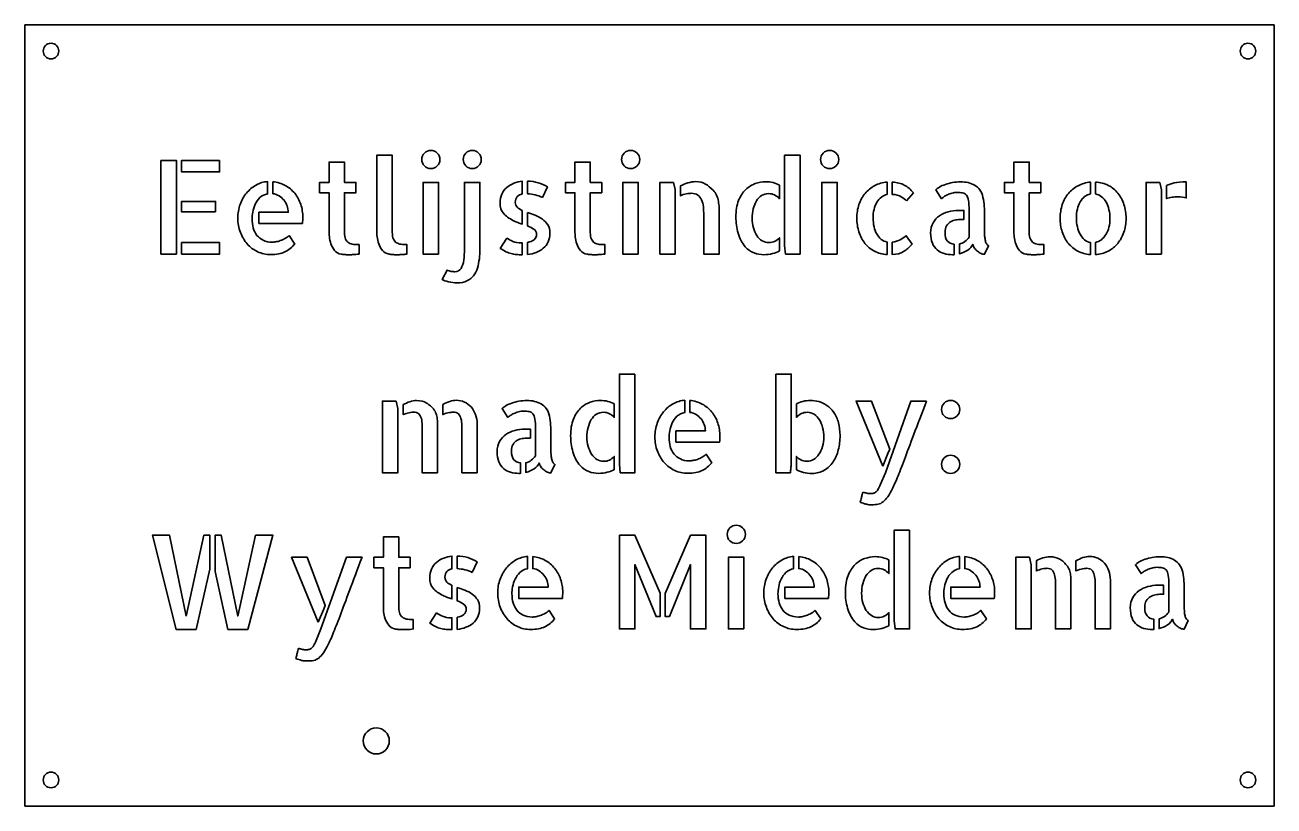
# Model space of a CAD drawing. Header units: inches. Extents: x 7 to 247, y -156 to -6.
import ezdxf

# ---------------------------------------------------------------- set-up
doc = ezdxf.new("R2010")
doc.units = ezdxf.units.IN
doc.header["$MEASUREMENT"] = 0
doc.layers.add('Layer 1', color=7, linetype='Continuous')
doc.layers.add('Layer 2', color=7, linetype='Continuous')

# ---------------------------------------------------------------- blocks, each defined once
blk = doc.blocks.new('block 2')
at = {"layer": 'Layer 2', "color": 250, "lineweight": 35, "true_color": 0x231f20}
for points in [[(155.95, -31.03), (155.95, -50), (153.14, -50), (152.97, -48.36), (152.97, -31.03), (155.95, -31.03)], [(33.12, -32.01), (36.1, -32.01), (36.1, -50), (33.12, -50), (33.12, -32.01)], [(44.38, -32.01), (44.38, -34.23), (37.1, -34.23), (37.1, -32.01), (44.38, -32.01)], [(86.47, -50), (83.49, -50), (83.49, -36.23), (86.47, -36.23), (86.47, -50)], [(124.85, -50), (121.87, -50), (121.87, -36.23), (124.85, -36.23), (124.85, -50)], [(131.64, -36.23), (131.95, -37.62), (131.95, -50), (129, -50), (129, -36.23), (131.64, -36.23)], [(163.08, -50), (160.1, -50), (160.1, -36.23), (163.08, -36.23), (163.08, -50)], [(225.04, -36.23), (225.36, -37.65), (225.36, -45.12), (225.36, -45.17), (225.36, -50), (222.41, -50), (222.41, -36.23), (225.04, -36.23)], [(43.62, -41.89), (37.1, -41.89), (37.1, -39.89), (43.62, -39.89), (43.62, -41.89)], [(37.1, -47.78), (44.38, -47.78), (44.38, -50), (37.1, -50), (37.1, -47.78)], [(124.2, -73.03), (124.2, -92), (121.39, -92), (121.22, -90.36), (121.22, -73.03), (124.2, -73.03)], [(78.35, -78.23), (78.67, -79.65), (78.67, -92), (75.69, -92), (75.69, -78.23), (78.35, -78.23)], [(171.81, -90.71), (166.68, -78.23), (169.64, -78.23), (173.15, -87.48), (172.81, -88.31), (171.81, -90.71)], [(176.98, -103.03), (176.98, -122), (174.18, -122), (174.01, -120.36), (174.01, -103.03), (176.98, -103.03)], [(37.97, -119.53), (41.39, -104.01), (42.54, -104.01), (42.54, -110.53), (39.87, -122.1), (36.04, -122.1), (31.48, -104.01), (34.8, -104.01), (37.97, -119.53)], [(51.32, -104.01), (54.65, -104.01), (49.79, -122.1), (45.98, -122.1), (43.54, -110.99), (43.54, -104.01), (44.71, -104.01), (47.88, -119.53), (51.32, -104.01)], [(121.22, -104.01), (124.2, -104.01), (129.03, -115.12), (129.03, -119.63), (128.25, -119.63), (124.2, -109.62), (124.2, -122), (121.22, -122), (121.22, -104.01)], [(134.87, -104.01), (137.85, -104.01), (137.85, -122), (134.87, -122), (134.87, -109.62), (130.84, -119.63), (130.04, -119.63), (130.04, -115.16), (134.87, -104.01)], [(63.36, -120.71), (58.23, -108.23), (61.19, -108.23), (64.7, -117.48), (64.36, -118.31), (63.36, -120.71)], [(145.15, -122), (142.17, -122), (142.17, -108.23), (145.15, -108.23), (145.15, -122)], [(200.03, -108.23), (200.35, -109.65), (200.35, -122), (197.37, -122), (197.37, -108.23), (200.03, -108.23)]]:
    blk.add_lwpolyline(points, dxfattribs=at)
for points, knots in [([(77.58, -45.8), (77.58, -46.35), (77.66, -46.79), (77.8, -47.11), (77.95, -47.42), (78.15, -47.66), (78.41, -47.81), (78.67, -47.97), (78.97, -48.07), (79.3, -48.12), (79.64, -48.17), (80, -48.19), (80.39, -48.19), (80.39, -48.19), (80.39, -50), (80.39, -50), (80.18, -50.03), (79.96, -50.06), (79.73, -50.07), (79.55, -50.09), (79.34, -50.1), (79.1, -50.11), (78.85, -50.12), (78.61, -50.12), (78.36, -50.12), (78.12, -50.12), (77.88, -50.11), (77.63, -50.1), (77.39, -50.08), (77.17, -50.06), (76.97, -50.02), (76.42, -49.91), (75.99, -49.67), (75.68, -49.29), (75.37, -48.92), (75.13, -48.5), (74.97, -48.03), (74.81, -47.57), (74.71, -47.12), (74.66, -46.68), (74.62, -46.24), (74.6, -45.9), (74.6, -45.65), (74.6, -45.65), (74.6, -45.36), (74.6, -45.36), (74.6, -45.36), (74.6, -31.03), (74.6, -31.03), (74.6, -31.03), (77.58, -31.03), (77.58, -31.03), (77.58, -31.03), (77.58, -45.8), (77.58, -45.8)], [0, 0, 0, 0, 1, 1, 1, 2, 2, 2, 3, 3, 3, 4, 4, 4, 5, 5, 5, 6, 6, 6, 7, 7, 7, 8, 8, 8, 9, 9, 9, 10, 10, 10, 11, 11, 11, 12, 12, 12, 13, 13, 13, 14, 14, 14, 15, 15, 15, 16, 16, 16, 17, 17, 17, 18, 18, 18, 18]), ([(86.74, -31.84), (86.74, -32.32), (86.57, -32.74), (86.22, -33.07), (85.88, -33.4), (85.47, -33.57), (84.98, -33.57), (84.49, -33.57), (84.08, -33.4), (83.75, -33.06), (83.41, -32.71), (83.25, -32.31), (83.25, -31.84), (83.25, -31.35), (83.42, -30.93), (83.76, -30.59), (84.1, -30.25), (84.51, -30.08), (84.98, -30.08), (85.47, -30.08), (85.88, -30.25), (86.22, -30.59), (86.57, -30.93), (86.74, -31.35), (86.74, -31.84)], [0, 0, 0, 0, 1, 1, 1, 2, 2, 2, 3, 3, 3, 4, 4, 4, 5, 5, 5, 6, 6, 6, 7, 7, 7, 8, 8, 8, 8]), ([(94.67, -31.84), (94.67, -32.32), (94.5, -32.74), (94.17, -33.07), (93.84, -33.4), (93.43, -33.57), (92.94, -33.57), (92.45, -33.57), (92.04, -33.4), (91.71, -33.06), (91.37, -32.71), (91.21, -32.31), (91.21, -31.84), (91.21, -31.35), (91.38, -30.93), (91.72, -30.59), (92.06, -30.25), (92.47, -30.08), (92.94, -30.08), (93.43, -30.08), (93.84, -30.25), (94.17, -30.59), (94.5, -30.93), (94.67, -31.35), (94.67, -31.84)], [0, 0, 0, 0, 1, 1, 1, 2, 2, 2, 3, 3, 3, 4, 4, 4, 5, 5, 5, 6, 6, 6, 7, 7, 7, 8, 8, 8, 8]), ([(125.12, -31.84), (125.12, -32.32), (124.95, -32.74), (124.6, -33.07), (124.26, -33.4), (123.85, -33.57), (123.36, -33.57), (122.87, -33.57), (122.46, -33.4), (122.13, -33.06), (121.79, -32.71), (121.63, -32.31), (121.63, -31.84), (121.63, -31.35), (121.8, -30.93), (122.14, -30.59), (122.48, -30.25), (122.89, -30.08), (123.36, -30.08), (123.85, -30.08), (124.26, -30.25), (124.6, -30.59), (124.95, -30.93), (125.12, -31.35), (125.12, -31.84)], [0, 0, 0, 0, 1, 1, 1, 2, 2, 2, 3, 3, 3, 4, 4, 4, 5, 5, 5, 6, 6, 6, 7, 7, 7, 8, 8, 8, 8]), ([(163.35, -31.84), (163.35, -32.32), (163.18, -32.74), (162.84, -33.07), (162.49, -33.4), (162.08, -33.57), (161.59, -33.57), (161.1, -33.57), (160.69, -33.4), (160.36, -33.06), (160.02, -32.71), (159.86, -32.31), (159.86, -31.84), (159.86, -31.35), (160.03, -30.93), (160.37, -30.59), (160.71, -30.25), (161.12, -30.08), (161.59, -30.08), (162.08, -30.08), (162.49, -30.25), (162.84, -30.59), (163.18, -30.93), (163.35, -31.35), (163.35, -31.84)], [0, 0, 0, 0, 1, 1, 1, 2, 2, 2, 3, 3, 3, 4, 4, 4, 5, 5, 5, 6, 6, 6, 7, 7, 7, 8, 8, 8, 8]), ([(68.38, -45.83), (68.38, -46.38), (68.45, -46.81), (68.6, -47.12), (68.74, -47.43), (68.95, -47.66), (69.22, -47.83), (69.49, -47.99), (69.79, -48.09), (70.12, -48.13), (70.46, -48.17), (70.81, -48.19), (71.19, -48.19), (71.19, -48.19), (71.19, -50), (71.19, -50), (70.97, -50.03), (70.76, -50.06), (70.55, -50.07), (70.37, -50.09), (70.16, -50.1), (69.9, -50.11), (69.65, -50.12), (69.4, -50.12), (69.16, -50.12), (68.92, -50.12), (68.67, -50.11), (68.41, -50.1), (68.16, -50.08), (67.95, -50.06), (67.77, -50.02), (67.21, -49.93), (66.78, -49.69), (66.47, -49.3), (66.16, -48.92), (65.93, -48.5), (65.78, -48.03), (65.62, -47.57), (65.53, -47.12), (65.49, -46.68), (65.44, -46.24), (65.42, -45.9), (65.42, -45.65), (65.42, -45.65), (65.42, -38.23), (65.42, -38.23), (65.42, -38.23), (63.62, -38.23), (63.62, -38.23), (63.62, -38.23), (63.62, -36.23), (63.62, -36.23), (63.62, -36.23), (65.42, -36.23), (65.42, -36.23), (65.42, -36.23), (65.42, -32.32), (65.42, -32.32), (65.42, -32.32), (68.38, -32.32), (68.38, -32.32), (68.38, -32.32), (68.38, -36.23), (68.38, -36.23), (68.38, -36.23), (70.58, -36.23), (70.58, -36.23), (70.58, -36.23), (70.58, -38.23), (70.58, -38.23), (70.58, -38.23), (68.38, -38.23), (68.38, -38.23), (68.38, -38.23), (68.38, -45.83), (68.38, -45.83)], [0, 0, 0, 0, 1, 1, 1, 2, 2, 2, 3, 3, 3, 4, 4, 4, 5, 5, 5, 6, 6, 6, 7, 7, 7, 8, 8, 8, 9, 9, 9, 10, 10, 10, 11, 11, 11, 12, 12, 12, 13, 13, 13, 14, 14, 14, 15, 15, 15, 16, 16, 16, 17, 17, 17, 18, 18, 18, 19, 19, 19, 20, 20, 20, 21, 21, 21, 22, 22, 22, 23, 23, 23, 24, 24, 24, 25, 25, 25, 25]), ([(115.62, -45.83), (115.62, -46.38), (115.69, -46.81), (115.84, -47.12), (115.99, -47.43), (116.19, -47.66), (116.46, -47.83), (116.73, -47.99), (117.03, -48.09), (117.36, -48.13), (117.7, -48.17), (118.05, -48.19), (118.43, -48.19), (118.43, -48.19), (118.43, -50), (118.43, -50), (118.22, -50.03), (118, -50.06), (117.79, -50.07), (117.61, -50.09), (117.4, -50.1), (117.15, -50.11), (116.89, -50.12), (116.64, -50.12), (116.4, -50.12), (116.16, -50.12), (115.91, -50.11), (115.66, -50.1), (115.4, -50.08), (115.19, -50.06), (115.01, -50.02), (114.46, -49.93), (114.02, -49.69), (113.72, -49.3), (113.41, -48.92), (113.17, -48.5), (113.02, -48.03), (112.86, -47.57), (112.77, -47.12), (112.73, -46.68), (112.69, -46.24), (112.67, -45.9), (112.67, -45.65), (112.67, -45.65), (112.67, -38.23), (112.67, -38.23), (112.67, -38.23), (110.86, -38.23), (110.86, -38.23), (110.86, -38.23), (110.86, -36.23), (110.86, -36.23), (110.86, -36.23), (112.67, -36.23), (112.67, -36.23), (112.67, -36.23), (112.67, -32.32), (112.67, -32.32), (112.67, -32.32), (115.62, -32.32), (115.62, -32.32), (115.62, -32.32), (115.62, -36.23), (115.62, -36.23), (115.62, -36.23), (117.82, -36.23), (117.82, -36.23), (117.82, -36.23), (117.82, -38.23), (117.82, -38.23), (117.82, -38.23), (115.62, -38.23), (115.62, -38.23), (115.62, -38.23), (115.62, -45.83), (115.62, -45.83)], [0, 0, 0, 0, 1, 1, 1, 2, 2, 2, 3, 3, 3, 4, 4, 4, 5, 5, 5, 6, 6, 6, 7, 7, 7, 8, 8, 8, 9, 9, 9, 10, 10, 10, 11, 11, 11, 12, 12, 12, 13, 13, 13, 14, 14, 14, 15, 15, 15, 16, 16, 16, 17, 17, 17, 18, 18, 18, 19, 19, 19, 20, 20, 20, 21, 21, 21, 22, 22, 22, 23, 23, 23, 24, 24, 24, 25, 25, 25, 25]), ([(199.97, -45.83), (199.97, -46.38), (200.04, -46.81), (200.19, -47.12), (200.34, -47.43), (200.54, -47.66), (200.81, -47.83), (201.08, -47.99), (201.38, -48.09), (201.72, -48.13), (202.05, -48.17), (202.4, -48.19), (202.78, -48.19), (202.78, -48.19), (202.78, -50), (202.78, -50), (202.57, -50.03), (202.35, -50.06), (202.14, -50.07), (201.96, -50.09), (201.75, -50.1), (201.5, -50.11), (201.24, -50.12), (201, -50.12), (200.75, -50.12), (200.51, -50.12), (200.26, -50.11), (200.01, -50.1), (199.75, -50.08), (199.54, -50.06), (199.36, -50.02), (198.81, -49.93), (198.37, -49.69), (198.07, -49.3), (197.76, -48.92), (197.52, -48.5), (197.37, -48.03), (197.21, -47.57), (197.12, -47.12), (197.08, -46.68), (197.04, -46.24), (197.02, -45.9), (197.02, -45.65), (197.02, -45.65), (197.02, -38.23), (197.02, -38.23), (197.02, -38.23), (195.21, -38.23), (195.21, -38.23), (195.21, -38.23), (195.21, -36.23), (195.21, -36.23), (195.21, -36.23), (197.02, -36.23), (197.02, -36.23), (197.02, -36.23), (197.02, -32.32), (197.02, -32.32), (197.02, -32.32), (199.97, -32.32), (199.97, -32.32), (199.97, -32.32), (199.97, -36.23), (199.97, -36.23), (199.97, -36.23), (202.17, -36.23), (202.17, -36.23), (202.17, -36.23), (202.17, -38.23), (202.17, -38.23), (202.17, -38.23), (199.97, -38.23), (199.97, -38.23), (199.97, -38.23), (199.97, -45.83), (199.97, -45.83)], [0, 0, 0, 0, 1, 1, 1, 2, 2, 2, 3, 3, 3, 4, 4, 4, 5, 5, 5, 6, 6, 6, 7, 7, 7, 8, 8, 8, 9, 9, 9, 10, 10, 10, 11, 11, 11, 12, 12, 12, 13, 13, 13, 14, 14, 14, 15, 15, 15, 16, 16, 16, 17, 17, 17, 18, 18, 18, 19, 19, 19, 20, 20, 20, 21, 21, 21, 22, 22, 22, 23, 23, 23, 24, 24, 24, 25, 25, 25, 25]), ([(106.44, -39.14), (106, -38.91), (105.53, -38.74), (105.04, -38.62), (104.54, -38.51), (104.05, -38.44), (103.56, -38.4), (103.56, -38.4), (103.56, -35.99), (103.56, -35.99), (104.29, -36.02), (104.97, -36.12), (105.59, -36.29), (106.2, -36.46), (106.81, -36.74), (107.39, -37.11), (107.39, -37.11), (106.44, -39.14), (106.44, -39.14)], [0, 0, 0, 0, 1, 1, 1, 2, 2, 2, 3, 3, 3, 4, 4, 4, 5, 5, 5, 6, 6, 6, 6]), ([(54.54, -47.71), (54.71, -47.71), (54.94, -47.68), (55.21, -47.64), (55.48, -47.6), (55.76, -47.53), (56.06, -47.42), (56.36, -47.32), (56.66, -47.18), (56.96, -47.02), (57.27, -46.86), (57.53, -46.66), (57.76, -46.44), (57.76, -46.44), (58.83, -48.07), (58.83, -48.07), (58.3, -48.74), (57.67, -49.24), (56.95, -49.59), (56.24, -49.93), (55.32, -50.1), (54.22, -50.1), (53.32, -50.1), (52.48, -49.91), (51.7, -49.55), (50.92, -49.18), (50.25, -48.68), (49.7, -48.05), (49.15, -47.41), (48.71, -46.67), (48.38, -45.83), (48.06, -44.98), (47.89, -44.07), (47.89, -43.09), (47.89, -42.16), (48.04, -41.28), (48.35, -40.45), (48.65, -39.62), (49.06, -38.9), (49.58, -38.27), (50.1, -37.64), (50.71, -37.13), (51.4, -36.74), (52.09, -36.35), (52.83, -36.13), (53.63, -36.08), (53.63, -36.08), (53.63, -38.43), (53.63, -38.43), (53.03, -38.54), (52.53, -38.79), (52.14, -39.16), (51.75, -39.53), (51.45, -39.96), (51.23, -40.44), (51.01, -40.92), (50.85, -41.41), (50.76, -41.92), (50.67, -42.42), (50.63, -42.86), (50.63, -43.21), (50.63, -43.85), (50.71, -44.44), (50.86, -44.98), (51.02, -45.53), (51.26, -46), (51.58, -46.4), (51.91, -46.8), (52.31, -47.12), (52.79, -47.35), (53.27, -47.59), (53.85, -47.71), (54.54, -47.71)], [0, 0, 0, 0, 1, 1, 1, 2, 2, 2, 3, 3, 3, 4, 4, 4, 5, 5, 5, 6, 6, 6, 7, 7, 7, 8, 8, 8, 9, 9, 9, 10, 10, 10, 11, 11, 11, 12, 12, 12, 13, 13, 13, 14, 14, 14, 15, 15, 15, 16, 16, 16, 17, 17, 17, 18, 18, 18, 19, 19, 19, 20, 20, 20, 21, 21, 21, 22, 22, 22, 23, 23, 23, 24, 24, 24, 24]), ([(54.63, -36.11), (55.51, -36.19), (56.31, -36.43), (57.01, -36.82), (57.72, -37.21), (58.33, -37.71), (58.83, -38.33), (59.34, -38.95), (59.72, -39.66), (59.99, -40.45), (60.26, -41.25), (60.39, -42.08), (60.39, -42.94), (60.39, -43.33), (60.37, -43.73), (60.32, -44.12), (60.32, -44.12), (51.95, -44.12), (51.95, -44.12), (51.95, -44.12), (51.95, -41.97), (51.95, -41.97), (51.95, -41.97), (57.59, -41.97), (57.59, -41.97), (57.59, -41.54), (57.52, -41.14), (57.38, -40.75), (57.24, -40.36), (57.04, -39.99), (56.77, -39.66), (56.5, -39.33), (56.19, -39.05), (55.83, -38.82), (55.47, -38.59), (55.07, -38.45), (54.63, -38.4), (54.63, -38.4), (54.63, -36.11), (54.63, -36.11)], [0, 0, 0, 0, 1, 1, 1, 2, 2, 2, 3, 3, 3, 4, 4, 4, 5, 5, 5, 6, 6, 6, 7, 7, 7, 8, 8, 8, 9, 9, 9, 10, 10, 10, 11, 11, 11, 12, 12, 12, 13, 13, 13, 13]), ([(88.41, -55.32), (87.85, -55.19), (87.43, -55.04), (87.15, -54.86), (87.15, -54.86), (88.1, -53.08), (88.1, -53.08), (88.33, -53.21), (88.61, -53.29), (88.92, -53.33), (89.24, -53.37), (89.46, -53.39), (89.59, -53.39), (90.13, -53.39), (90.53, -53.18), (90.79, -52.75), (91.05, -52.32), (91.23, -51.77), (91.32, -51.12), (91.4, -50.47), (91.45, -49.78), (91.44, -49.05), (91.43, -48.32), (91.43, -47.65), (91.45, -47.05), (91.45, -47.05), (91.45, -36.23), (91.45, -36.23), (91.45, -36.23), (94.43, -36.23), (94.43, -36.23), (94.43, -36.23), (94.43, -47.07), (94.43, -47.07), (94.43, -47.69), (94.43, -48.33), (94.43, -48.99), (94.43, -49.65), (94.39, -50.29), (94.31, -50.92), (94.22, -51.54), (94.1, -52.13), (93.94, -52.69), (93.78, -53.24), (93.53, -53.73), (93.21, -54.15), (92.88, -54.57), (92.45, -54.91), (91.93, -55.15), (91.4, -55.4), (90.75, -55.52), (89.98, -55.52), (89.5, -55.52), (88.97, -55.45), (88.41, -55.32)], [0, 0, 0, 0, 1, 1, 1, 2, 2, 2, 3, 3, 3, 4, 4, 4, 5, 5, 5, 6, 6, 6, 7, 7, 7, 8, 8, 8, 9, 9, 9, 10, 10, 10, 11, 11, 11, 12, 12, 12, 13, 13, 13, 14, 14, 14, 15, 15, 15, 16, 16, 16, 17, 17, 17, 18, 18, 18, 18]), ([(98.29, -40.16), (98.29, -39.54), (98.4, -38.99), (98.63, -38.49), (98.85, -37.99), (99.17, -37.57), (99.58, -37.22), (99.99, -36.87), (100.45, -36.59), (100.96, -36.39), (101.47, -36.19), (102, -36.06), (102.56, -36.01), (102.56, -36.01), (102.56, -38.45), (102.56, -38.45), (102.13, -38.53), (101.8, -38.7), (101.57, -38.96), (101.33, -39.23), (101.22, -39.59), (101.22, -40.06), (101.22, -40.45), (101.34, -40.77), (101.59, -41), (101.85, -41.24), (102.17, -41.45), (102.56, -41.63), (102.56, -41.63), (102.56, -44.24), (102.56, -44.24), (102.28, -44.16), (102, -44.06), (101.72, -43.96), (101.43, -43.85), (101.15, -43.73), (100.87, -43.6), (100.01, -43.15), (99.36, -42.67), (98.93, -42.16), (98.5, -41.66), (98.29, -40.99), (98.29, -40.16)], [0, 0, 0, 0, 1, 1, 1, 2, 2, 2, 3, 3, 3, 4, 4, 4, 5, 5, 5, 6, 6, 6, 7, 7, 7, 8, 8, 8, 9, 9, 9, 10, 10, 10, 11, 11, 11, 12, 12, 12, 13, 13, 13, 14, 14, 14, 14]), ([(139.25, -37.74), (139.53, -38.02), (139.74, -38.34), (139.9, -38.71), (140.05, -39.07), (140.17, -39.46), (140.24, -39.86), (140.31, -40.26), (140.36, -40.66), (140.38, -41.06), (140.39, -41.47), (140.4, -41.87), (140.4, -42.26), (140.4, -42.26), (140.4, -49.51), (140.4, -49.51), (140.4, -49.51), (140.4, -50), (140.4, -50), (140.4, -50), (137.42, -50), (137.42, -50), (137.42, -50), (137.42, -42.5), (137.42, -42.5), (137.42, -41.95), (137.4, -41.42), (137.35, -40.92), (137.3, -40.41), (137.19, -39.97), (137.01, -39.58), (136.83, -39.18), (136.58, -38.88), (136.27, -38.66), (135.96, -38.44), (135.53, -38.33), (134.98, -38.33), (134.75, -38.33), (134.45, -38.37), (134.06, -38.44), (133.68, -38.51), (133.31, -38.63), (132.95, -38.79), (132.95, -38.79), (132.95, -36.91), (132.95, -36.91), (133.39, -36.69), (133.87, -36.49), (134.38, -36.33), (134.89, -36.17), (135.39, -36.08), (135.88, -36.08), (136.62, -36.08), (137.23, -36.23), (137.74, -36.54), (138.24, -36.84), (138.75, -37.24), (139.25, -37.74)], [0, 0, 0, 0, 1, 1, 1, 2, 2, 2, 3, 3, 3, 4, 4, 4, 5, 5, 5, 6, 6, 6, 7, 7, 7, 8, 8, 8, 9, 9, 9, 10, 10, 10, 11, 11, 11, 12, 12, 12, 13, 13, 13, 14, 14, 14, 15, 15, 15, 16, 16, 16, 17, 17, 17, 18, 18, 18, 19, 19, 19, 19]), ([(143.6, -42.92), (143.6, -41.65), (143.77, -40.58), (144.12, -39.72), (144.47, -38.86), (144.92, -38.16), (145.48, -37.62), (146.03, -37.09), (146.65, -36.7), (147.32, -36.46), (148, -36.23), (148.66, -36.11), (149.31, -36.11), (149.82, -36.11), (150.3, -36.17), (150.75, -36.28), (151.21, -36.39), (151.61, -36.56), (151.97, -36.77), (151.97, -36.77), (151.97, -39.36), (151.97, -39.36), (151.7, -39.06), (151.39, -38.83), (151.04, -38.65), (150.7, -38.47), (150.32, -38.38), (149.9, -38.38), (149.39, -38.38), (148.94, -38.51), (148.55, -38.76), (148.16, -39.01), (147.83, -39.36), (147.57, -39.79), (147.3, -40.23), (147.09, -40.74), (146.94, -41.31), (146.8, -41.88), (146.72, -42.49), (146.72, -43.14), (146.72, -43.79), (146.8, -44.4), (146.97, -44.96), (147.13, -45.52), (147.35, -46.01), (147.63, -46.44), (147.9, -46.86), (148.24, -47.19), (148.64, -47.44), (149.04, -47.68), (149.47, -47.8), (149.95, -47.8), (150.74, -47.8), (151.42, -47.49), (151.97, -46.85), (151.97, -46.85), (151.97, -49.39), (151.97, -49.39), (151.58, -49.6), (151.13, -49.78), (150.62, -49.91), (150.1, -50.05), (149.56, -50.12), (148.99, -50.12), (148.34, -50.12), (147.7, -50), (147.08, -49.77), (146.45, -49.53), (145.89, -49.15), (145.4, -48.61), (144.79, -47.91), (144.33, -47.04), (144.04, -46.01), (143.74, -44.98), (143.6, -43.95), (143.6, -42.92)], [0, 0, 0, 0, 1, 1, 1, 2, 2, 2, 3, 3, 3, 4, 4, 4, 5, 5, 5, 6, 6, 6, 7, 7, 7, 8, 8, 8, 9, 9, 9, 10, 10, 10, 11, 11, 11, 12, 12, 12, 13, 13, 13, 14, 14, 14, 15, 15, 15, 16, 16, 16, 17, 17, 17, 18, 18, 18, 19, 19, 19, 20, 20, 20, 21, 21, 21, 22, 22, 22, 23, 23, 23, 24, 24, 24, 25, 25, 25, 25]), ([(166.84, -43.12), (166.84, -42.19), (166.97, -41.32), (167.24, -40.5), (167.51, -39.69), (167.91, -38.97), (168.43, -38.35), (168.95, -37.74), (169.56, -37.24), (170.27, -36.85), (170.98, -36.47), (171.77, -36.25), (172.65, -36.18), (172.65, -36.18), (172.65, -38.55), (172.65, -38.55), (171.84, -38.73), (171.19, -39.23), (170.7, -40.05), (170.21, -40.87), (169.96, -41.87), (169.96, -43.04), (169.96, -43.64), (170.03, -44.21), (170.15, -44.74), (170.27, -45.27), (170.44, -45.74), (170.67, -46.14), (170.9, -46.55), (171.18, -46.89), (171.52, -47.17), (171.85, -47.44), (172.23, -47.62), (172.65, -47.68), (172.65, -47.68), (172.65, -50.1), (172.65, -50.1), (171.76, -50.05), (170.95, -49.83), (170.23, -49.45), (169.52, -49.07), (168.91, -48.56), (168.4, -47.94), (167.9, -47.31), (167.51, -46.58), (167.24, -45.75), (166.97, -44.92), (166.84, -44.04), (166.84, -43.12)], [0, 0, 0, 0, 1, 1, 1, 2, 2, 2, 3, 3, 3, 4, 4, 4, 5, 5, 5, 6, 6, 6, 7, 7, 7, 8, 8, 8, 9, 9, 9, 10, 10, 10, 11, 11, 11, 12, 12, 12, 13, 13, 13, 14, 14, 14, 15, 15, 15, 16, 16, 16, 16]), ([(176.39, -39.79), (176.14, -39.5), (175.8, -39.23), (175.37, -38.98), (174.94, -38.72), (174.37, -38.57), (173.65, -38.53), (173.65, -38.53), (173.65, -36.18), (173.65, -36.18), (174.55, -36.23), (175.32, -36.42), (175.96, -36.76), (176.6, -37.09), (177.18, -37.57), (177.7, -38.21), (177.7, -38.21), (176.39, -39.79), (176.39, -39.79)], [0, 0, 0, 0, 1, 1, 1, 2, 2, 2, 3, 3, 3, 4, 4, 4, 5, 5, 5, 6, 6, 6, 6]), ([(191.38, -45.92), (191.38, -46.05), (191.38, -46.24), (191.4, -46.5), (191.42, -46.75), (191.45, -47.01), (191.5, -47.27), (191.55, -47.53), (191.62, -47.76), (191.73, -47.97), (191.84, -48.19), (191.98, -48.32), (192.16, -48.39), (192.16, -48.39), (191.38, -50.02), (191.38, -50.02), (191.16, -50.02), (190.94, -49.98), (190.7, -49.88), (190.47, -49.78), (190.24, -49.64), (190.02, -49.46), (189.8, -49.28), (189.61, -49.08), (189.46, -48.86), (189.3, -48.65), (189.19, -48.41), (189.11, -48.14), (188.94, -48.55), (188.62, -48.91), (188.14, -49.23), (187.66, -49.55), (187.13, -49.78), (186.54, -49.93), (186.54, -49.93), (186.54, -48.07), (186.54, -48.07), (186.93, -47.99), (187.29, -47.83), (187.6, -47.6), (187.92, -47.36), (188.19, -47.08), (188.42, -46.75), (188.42, -46.75), (188.42, -41.6), (188.42, -41.6), (188.42, -40.8), (188.38, -40.17), (188.3, -39.7), (188.22, -39.23), (188.08, -38.88), (187.88, -38.66), (187.69, -38.44), (187.45, -38.3), (187.16, -38.24), (186.88, -38.19), (186.54, -38.16), (186.15, -38.16), (185.79, -38.16), (185.46, -38.2), (185.14, -38.29), (184.82, -38.38), (184.53, -38.49), (184.26, -38.61), (183.99, -38.73), (183.75, -38.87), (183.55, -39.01), (183.35, -39.16), (183.2, -39.27), (183.1, -39.36), (183.1, -39.36), (182, -37.67), (182, -37.67), (182.16, -37.49), (182.41, -37.31), (182.73, -37.12), (183.06, -36.93), (183.43, -36.77), (183.86, -36.62), (184.28, -36.47), (184.74, -36.36), (185.24, -36.27), (185.73, -36.18), (186.25, -36.13), (186.79, -36.13), (187.27, -36.13), (187.75, -36.18), (188.21, -36.28), (188.68, -36.38), (189.1, -36.54), (189.48, -36.77), (189.87, -37), (190.2, -37.3), (190.48, -37.68), (190.77, -38.07), (190.97, -38.54), (191.08, -39.11), (191.2, -39.68), (191.27, -40.26), (191.32, -40.83), (191.36, -41.41), (191.38, -41.98), (191.38, -42.55), (191.38, -42.55), (191.38, -45.73), (191.38, -45.73), (191.38, -45.73), (191.38, -45.92), (191.38, -45.92)], [0, 0, 0, 0, 1, 1, 1, 2, 2, 2, 3, 3, 3, 4, 4, 4, 5, 5, 5, 6, 6, 6, 7, 7, 7, 8, 8, 8, 9, 9, 9, 10, 10, 10, 11, 11, 11, 12, 12, 12, 13, 13, 13, 14, 14, 14, 15, 15, 15, 16, 16, 16, 17, 17, 17, 18, 18, 18, 19, 19, 19, 20, 20, 20, 21, 21, 21, 22, 22, 22, 23, 23, 23, 24, 24, 24, 25, 25, 25, 26, 26, 26, 27, 27, 27, 28, 28, 28, 29, 29, 29, 30, 30, 30, 31, 31, 31, 32, 32, 32, 33, 33, 33, 34, 34, 34, 35, 35, 35, 36, 36, 36, 36]), ([(205.9, -43.12), (205.9, -42.17), (206.04, -41.29), (206.32, -40.48), (206.59, -39.66), (206.99, -38.95), (207.5, -38.34), (208.01, -37.73), (208.63, -37.24), (209.34, -36.87), (210.06, -36.49), (210.85, -36.26), (211.71, -36.18), (211.71, -36.18), (211.71, -38.45), (211.71, -38.45), (210.9, -38.63), (210.25, -39.14), (209.76, -39.99), (209.27, -40.84), (209.03, -41.85), (209.03, -43.04), (209.03, -43.64), (209.09, -44.21), (209.21, -44.75), (209.33, -45.29), (209.51, -45.77), (209.74, -46.19), (209.96, -46.61), (210.24, -46.96), (210.58, -47.24), (210.91, -47.52), (211.29, -47.69), (211.71, -47.75), (211.71, -47.75), (211.71, -50.1), (211.71, -50.1), (210.82, -50.03), (210.01, -49.81), (209.3, -49.43), (208.58, -49.04), (207.97, -48.54), (207.47, -47.92), (206.96, -47.31), (206.57, -46.58), (206.31, -45.75), (206.04, -44.92), (205.9, -44.04), (205.9, -43.12)], [0, 0, 0, 0, 1, 1, 1, 2, 2, 2, 3, 3, 3, 4, 4, 4, 5, 5, 5, 6, 6, 6, 7, 7, 7, 8, 8, 8, 9, 9, 9, 10, 10, 10, 11, 11, 11, 12, 12, 12, 13, 13, 13, 14, 14, 14, 15, 15, 15, 16, 16, 16, 16]), ([(212.71, -36.16), (213.61, -36.21), (214.42, -36.42), (215.16, -36.8), (215.89, -37.19), (216.5, -37.69), (217, -38.32), (217.5, -38.94), (217.88, -39.67), (218.16, -40.5), (218.43, -41.33), (218.57, -42.22), (218.57, -43.16), (218.57, -44.11), (218.43, -44.99), (218.15, -45.81), (217.86, -46.64), (217.47, -47.35), (216.96, -47.96), (216.46, -48.57), (215.84, -49.06), (215.11, -49.44), (214.37, -49.81), (213.58, -50.03), (212.71, -50.1), (212.71, -50.1), (212.71, -47.75), (212.71, -47.75), (213.53, -47.58), (214.19, -47.06), (214.7, -46.22), (215.22, -45.37), (215.47, -44.35), (215.47, -43.16), (215.47, -42.56), (215.41, -42), (215.29, -41.47), (215.17, -40.94), (214.98, -40.46), (214.74, -40.04), (214.5, -39.62), (214.2, -39.27), (213.86, -38.99), (213.52, -38.71), (213.14, -38.53), (212.71, -38.45), (212.71, -38.45), (212.71, -36.16), (212.71, -36.16)], [0, 0, 0, 0, 1, 1, 1, 2, 2, 2, 3, 3, 3, 4, 4, 4, 5, 5, 5, 6, 6, 6, 7, 7, 7, 8, 8, 8, 9, 9, 9, 10, 10, 10, 11, 11, 11, 12, 12, 12, 13, 13, 13, 14, 14, 14, 15, 15, 15, 16, 16, 16, 16]), ([(226.36, -36.84), (226.77, -36.61), (227.26, -36.44), (227.83, -36.32), (228.4, -36.19), (229.17, -36.13), (230.15, -36.13), (230.15, -36.13), (230.15, -39.21), (230.15, -39.21), (229.69, -39.08), (229.14, -39.01), (228.49, -38.99), (228.13, -38.99), (227.77, -39.02), (227.4, -39.07), (227.03, -39.13), (226.69, -39.22), (226.36, -39.33), (226.36, -39.33), (226.36, -36.84), (226.36, -36.84)], [0, 0, 0, 0, 1, 1, 1, 2, 2, 2, 3, 3, 3, 4, 4, 4, 5, 5, 5, 6, 6, 6, 7, 7, 7, 7]), ([(103.56, -42.02), (104.05, -42.18), (104.54, -42.36), (105.05, -42.55), (105.55, -42.75), (106.01, -42.99), (106.43, -43.29), (106.84, -43.58), (107.18, -43.94), (107.45, -44.37), (107.72, -44.8), (107.86, -45.35), (107.86, -46), (107.86, -46.63), (107.74, -47.18), (107.51, -47.66), (107.29, -48.13), (106.98, -48.54), (106.6, -48.88), (106.22, -49.22), (105.76, -49.49), (105.24, -49.68), (104.72, -49.88), (104.16, -50.01), (103.56, -50.07), (103.56, -50.07), (103.56, -47.75), (103.56, -47.75), (104.11, -47.66), (104.54, -47.48), (104.84, -47.23), (105.14, -46.98), (105.29, -46.64), (105.29, -46.22), (105.29, -45.79), (105.13, -45.46), (104.79, -45.23), (104.46, -44.99), (104.05, -44.78), (103.56, -44.6), (103.56, -44.6), (103.56, -42.02), (103.56, -42.02)], [0, 0, 0, 0, 1, 1, 1, 2, 2, 2, 3, 3, 3, 4, 4, 4, 5, 5, 5, 6, 6, 6, 7, 7, 7, 8, 8, 8, 9, 9, 9, 10, 10, 10, 11, 11, 11, 12, 12, 12, 13, 13, 13, 14, 14, 14, 14]), ([(183.78, -45.85), (183.78, -46.58), (183.93, -47.13), (184.23, -47.49), (184.54, -47.84), (184.97, -48.06), (185.54, -48.12), (185.54, -48.12), (185.54, -50.1), (185.54, -50.1), (185.48, -50.11), (185.37, -50.12), (185.22, -50.12), (184.67, -50.12), (184.14, -50.05), (183.62, -49.9), (183.11, -49.76), (182.66, -49.52), (182.27, -49.19), (181.88, -48.87), (181.57, -48.44), (181.35, -47.9), (181.13, -47.36), (181.02, -46.7), (181.02, -45.92), (181.02, -45.17), (181.18, -44.53), (181.5, -43.98), (181.82, -43.44), (182.22, -42.99), (182.72, -42.64), (183.22, -42.29), (183.78, -42.03), (184.42, -41.86), (185.05, -41.69), (185.7, -41.6), (186.35, -41.6), (186.35, -41.6), (187.42, -41.6), (187.42, -41.6), (187.42, -41.6), (187.42, -43.33), (187.42, -43.33), (187.42, -43.33), (186.88, -43.33), (186.88, -43.33), (186.56, -43.33), (186.22, -43.37), (185.86, -43.43), (185.5, -43.5), (185.17, -43.62), (184.86, -43.8), (184.55, -43.98), (184.29, -44.23), (184.09, -44.57), (183.88, -44.9), (183.78, -45.33), (183.78, -45.85)], [0, 0, 0, 0, 1, 1, 1, 2, 2, 2, 3, 3, 3, 4, 4, 4, 5, 5, 5, 6, 6, 6, 7, 7, 7, 8, 8, 8, 9, 9, 9, 10, 10, 10, 11, 11, 11, 12, 12, 12, 13, 13, 13, 14, 14, 14, 15, 15, 15, 16, 16, 16, 17, 17, 17, 18, 18, 18, 19, 19, 19, 19]), ([(99.58, -46.92), (99.9, -47.15), (100.29, -47.36), (100.74, -47.56), (101.19, -47.75), (101.75, -47.85), (102.44, -47.85), (102.44, -47.85), (102.56, -47.85), (102.56, -47.85), (102.56, -47.85), (102.56, -50.12), (102.56, -50.12), (102.15, -50.12), (101.78, -50.11), (101.43, -50.09), (101.09, -50.06), (100.76, -50), (100.42, -49.91), (100.09, -49.83), (99.75, -49.7), (99.41, -49.54), (99.07, -49.37), (98.71, -49.16), (98.33, -48.9), (98.33, -48.9), (99.58, -46.92), (99.58, -46.92)], [0, 0, 0, 0, 1, 1, 1, 2, 2, 2, 3, 3, 3, 4, 4, 4, 5, 5, 5, 6, 6, 6, 7, 7, 7, 8, 8, 8, 9, 9, 9, 9]), ([(173.65, -47.68), (174.24, -47.62), (174.74, -47.47), (175.15, -47.25), (175.57, -47.03), (175.96, -46.78), (176.34, -46.48), (176.34, -46.48), (177.44, -48.07), (177.44, -48.07), (176.93, -48.71), (176.39, -49.19), (175.8, -49.52), (175.21, -49.86), (174.5, -50.05), (173.65, -50.1), (173.65, -50.1), (173.65, -47.68), (173.65, -47.68)], [0, 0, 0, 0, 1, 1, 1, 2, 2, 2, 3, 3, 3, 4, 4, 4, 5, 5, 5, 6, 6, 6, 6]), ([(151.28, -73.03), (151.28, -73.03), (154.23, -73.03), (154.23, -73.03), (154.23, -73.03), (154.23, -90.36), (154.23, -90.36), (154.21, -90.59), (154.19, -90.85), (154.16, -91.15), (154.12, -91.44), (154.1, -91.72), (154.08, -92), (154.08, -92), (151.28, -92), (151.28, -92), (151.28, -92), (151.28, -73.03), (151.28, -73.03)], [0, 0, 0, 0, 1, 1, 1, 2, 2, 2, 3, 3, 3, 4, 4, 4, 5, 5, 5, 6, 6, 6, 6]), ([(85.65, -79.96), (85.85, -80.26), (85.99, -80.57), (86.08, -80.9), (86.17, -81.24), (86.22, -81.58), (86.25, -81.94), (86.27, -82.3), (86.28, -82.67), (86.27, -83.05), (86.27, -83.43), (86.26, -83.84), (86.26, -84.26), (86.26, -84.26), (86.26, -92), (86.26, -92), (86.26, -92), (83.31, -92), (83.31, -92), (83.31, -92), (83.31, -84.5), (83.31, -84.5), (83.31, -83.95), (83.31, -83.43), (83.31, -82.93), (83.31, -82.43), (83.26, -81.99), (83.16, -81.6), (83.06, -81.21), (82.9, -80.9), (82.67, -80.68), (82.44, -80.46), (82.11, -80.35), (81.67, -80.35), (81.48, -80.35), (81.19, -80.39), (80.8, -80.46), (80.42, -80.54), (80.04, -80.66), (79.67, -80.84), (79.67, -80.84), (79.67, -78.91), (79.67, -78.91), (80.06, -78.69), (80.48, -78.5), (80.93, -78.35), (81.37, -78.21), (81.82, -78.13), (82.26, -78.13), (83.01, -78.13), (83.64, -78.29), (84.15, -78.6), (84.66, -78.91), (85.16, -79.36), (85.65, -79.96)], [0, 0, 0, 0, 1, 1, 1, 2, 2, 2, 3, 3, 3, 4, 4, 4, 5, 5, 5, 6, 6, 6, 7, 7, 7, 8, 8, 8, 9, 9, 9, 10, 10, 10, 11, 11, 11, 12, 12, 12, 13, 13, 13, 14, 14, 14, 15, 15, 15, 16, 16, 16, 17, 17, 17, 18, 18, 18, 18]), ([(89.87, -78.08), (90.43, -78.08), (90.95, -78.19), (91.44, -78.41), (91.93, -78.63), (92.35, -78.95), (92.72, -79.35), (93.09, -79.76), (93.37, -80.24), (93.57, -80.81), (93.78, -81.37), (93.88, -81.97), (93.88, -82.62), (93.88, -82.62), (93.88, -92), (93.88, -92), (93.88, -92), (90.95, -92), (90.95, -92), (90.95, -92), (90.95, -84.5), (90.95, -84.5), (90.95, -83.95), (90.94, -83.43), (90.94, -82.93), (90.93, -82.43), (90.88, -81.99), (90.78, -81.6), (90.68, -81.21), (90.52, -80.9), (90.3, -80.68), (90.08, -80.46), (89.74, -80.35), (89.29, -80.35), (89.17, -80.35), (88.93, -80.38), (88.56, -80.43), (88.18, -80.48), (87.75, -80.61), (87.26, -80.84), (87.26, -80.84), (87.26, -78.91), (87.26, -78.91), (87.7, -78.65), (88.15, -78.45), (88.61, -78.3), (89.06, -78.16), (89.48, -78.08), (89.87, -78.08)], [0, 0, 0, 0, 1, 1, 1, 2, 2, 2, 3, 3, 3, 4, 4, 4, 5, 5, 5, 6, 6, 6, 7, 7, 7, 8, 8, 8, 9, 9, 9, 10, 10, 10, 11, 11, 11, 12, 12, 12, 13, 13, 13, 14, 14, 14, 15, 15, 15, 16, 16, 16, 16]), ([(108.06, -87.92), (108.06, -88.05), (108.07, -88.24), (108.09, -88.5), (108.1, -88.75), (108.14, -89.01), (108.19, -89.27), (108.23, -89.53), (108.31, -89.76), (108.42, -89.97), (108.52, -90.19), (108.67, -90.32), (108.84, -90.39), (108.84, -90.39), (108.06, -92.02), (108.06, -92.02), (107.85, -92.02), (107.63, -91.98), (107.39, -91.88), (107.16, -91.78), (106.93, -91.64), (106.71, -91.46), (106.49, -91.28), (106.3, -91.08), (106.15, -90.86), (105.99, -90.64), (105.87, -90.4), (105.79, -90.14), (105.63, -90.55), (105.31, -90.91), (104.83, -91.23), (104.35, -91.55), (103.82, -91.78), (103.23, -91.93), (103.23, -91.93), (103.23, -90.07), (103.23, -90.07), (103.62, -89.99), (103.97, -89.83), (104.29, -89.6), (104.61, -89.36), (104.88, -89.08), (105.11, -88.75), (105.11, -88.75), (105.11, -83.6), (105.11, -83.6), (105.11, -82.8), (105.07, -82.17), (104.99, -81.7), (104.91, -81.23), (104.77, -80.88), (104.57, -80.66), (104.38, -80.44), (104.14, -80.3), (103.85, -80.24), (103.57, -80.19), (103.23, -80.16), (102.84, -80.16), (102.48, -80.16), (102.14, -80.2), (101.83, -80.29), (101.51, -80.38), (101.22, -80.49), (100.95, -80.61), (100.68, -80.73), (100.44, -80.87), (100.24, -81.01), (100.03, -81.16), (99.88, -81.27), (99.79, -81.36), (99.79, -81.36), (98.69, -79.67), (98.69, -79.67), (98.85, -79.49), (99.09, -79.31), (99.42, -79.12), (99.75, -78.93), (100.12, -78.77), (100.54, -78.62), (100.97, -78.47), (101.43, -78.36), (101.92, -78.27), (102.42, -78.18), (102.94, -78.13), (103.47, -78.13), (103.96, -78.13), (104.44, -78.18), (104.9, -78.28), (105.37, -78.38), (105.79, -78.54), (106.17, -78.77), (106.55, -79), (106.89, -79.3), (107.17, -79.68), (107.46, -80.07), (107.66, -80.54), (107.77, -81.11), (107.88, -81.68), (107.96, -82.25), (108, -82.83), (108.04, -83.41), (108.06, -83.98), (108.06, -84.55), (108.06, -84.55), (108.06, -87.73), (108.06, -87.73), (108.06, -87.73), (108.06, -87.92), (108.06, -87.92)], [0, 0, 0, 0, 1, 1, 1, 2, 2, 2, 3, 3, 3, 4, 4, 4, 5, 5, 5, 6, 6, 6, 7, 7, 7, 8, 8, 8, 9, 9, 9, 10, 10, 10, 11, 11, 11, 12, 12, 12, 13, 13, 13, 14, 14, 14, 15, 15, 15, 16, 16, 16, 17, 17, 17, 18, 18, 18, 19, 19, 19, 20, 20, 20, 21, 21, 21, 22, 22, 22, 23, 23, 23, 24, 24, 24, 25, 25, 25, 26, 26, 26, 27, 27, 27, 28, 28, 28, 29, 29, 29, 30, 30, 30, 31, 31, 31, 32, 32, 32, 33, 33, 33, 34, 34, 34, 35, 35, 35, 36, 36, 36, 36]), ([(111.85, -84.92), (111.85, -83.65), (112.02, -82.58), (112.37, -81.72), (112.72, -80.86), (113.17, -80.16), (113.73, -79.62), (114.28, -79.08), (114.89, -78.7), (115.57, -78.46), (116.25, -78.23), (116.91, -78.11), (117.56, -78.11), (118.06, -78.11), (118.54, -78.17), (119, -78.28), (119.46, -78.39), (119.86, -78.56), (120.22, -78.77), (120.22, -78.77), (120.22, -81.36), (120.22, -81.36), (119.94, -81.06), (119.64, -80.83), (119.29, -80.65), (118.95, -80.47), (118.57, -80.38), (118.15, -80.38), (117.64, -80.38), (117.19, -80.5), (116.8, -80.76), (116.41, -81.01), (116.08, -81.36), (115.81, -81.79), (115.55, -82.23), (115.34, -82.74), (115.19, -83.31), (115.05, -83.88), (114.97, -84.49), (114.97, -85.14), (114.97, -85.79), (115.05, -86.4), (115.22, -86.96), (115.38, -87.52), (115.6, -88.01), (115.88, -88.44), (116.15, -88.86), (116.49, -89.19), (116.89, -89.44), (117.29, -89.68), (117.72, -89.8), (118.2, -89.8), (118.99, -89.8), (119.67, -89.49), (120.22, -88.85), (120.22, -88.85), (120.22, -91.39), (120.22, -91.39), (119.83, -91.6), (119.38, -91.78), (118.87, -91.91), (118.35, -92.05), (117.81, -92.12), (117.24, -92.12), (116.59, -92.12), (115.95, -92), (115.33, -91.77), (114.7, -91.53), (114.14, -91.15), (113.65, -90.61), (113.04, -89.91), (112.58, -89.04), (112.29, -88.01), (111.99, -86.97), (111.85, -85.95), (111.85, -84.92)], [0, 0, 0, 0, 1, 1, 1, 2, 2, 2, 3, 3, 3, 4, 4, 4, 5, 5, 5, 6, 6, 6, 7, 7, 7, 8, 8, 8, 9, 9, 9, 10, 10, 10, 11, 11, 11, 12, 12, 12, 13, 13, 13, 14, 14, 14, 15, 15, 15, 16, 16, 16, 17, 17, 17, 18, 18, 18, 19, 19, 19, 20, 20, 20, 21, 21, 21, 22, 22, 22, 23, 23, 23, 24, 24, 24, 25, 25, 25, 25]), ([(134.67, -89.71), (134.85, -89.71), (135.08, -89.68), (135.35, -89.64), (135.61, -89.6), (135.9, -89.53), (136.2, -89.42), (136.5, -89.32), (136.8, -89.18), (137.1, -89.02), (137.4, -88.86), (137.67, -88.66), (137.9, -88.44), (137.9, -88.44), (138.97, -90.07), (138.97, -90.07), (138.43, -90.74), (137.81, -91.24), (137.09, -91.58), (136.38, -91.93), (135.46, -92.1), (134.36, -92.1), (133.46, -92.1), (132.62, -91.91), (131.84, -91.55), (131.06, -91.18), (130.39, -90.68), (129.84, -90.05), (129.29, -89.41), (128.85, -88.67), (128.52, -87.83), (128.2, -86.98), (128.03, -86.07), (128.03, -85.09), (128.03, -84.16), (128.18, -83.28), (128.49, -82.45), (128.79, -81.62), (129.2, -80.9), (129.72, -80.27), (130.24, -79.64), (130.85, -79.13), (131.54, -78.74), (132.23, -78.35), (132.97, -78.13), (133.77, -78.08), (133.77, -78.08), (133.77, -80.43), (133.77, -80.43), (133.17, -80.54), (132.67, -80.79), (132.28, -81.16), (131.89, -81.53), (131.59, -81.96), (131.37, -82.44), (131.15, -82.92), (130.99, -83.41), (130.9, -83.92), (130.81, -84.42), (130.77, -84.86), (130.77, -85.21), (130.77, -85.85), (130.85, -86.44), (131, -86.98), (131.15, -87.53), (131.39, -88), (131.72, -88.4), (132.05, -88.8), (132.45, -89.12), (132.93, -89.35), (133.41, -89.59), (133.99, -89.71), (134.67, -89.71)], [0, 0, 0, 0, 1, 1, 1, 2, 2, 2, 3, 3, 3, 4, 4, 4, 5, 5, 5, 6, 6, 6, 7, 7, 7, 8, 8, 8, 9, 9, 9, 10, 10, 10, 11, 11, 11, 12, 12, 12, 13, 13, 13, 14, 14, 14, 15, 15, 15, 16, 16, 16, 17, 17, 17, 18, 18, 18, 19, 19, 19, 20, 20, 20, 21, 21, 21, 22, 22, 22, 23, 23, 23, 24, 24, 24, 24]), ([(134.77, -78.11), (135.65, -78.19), (136.44, -78.43), (137.15, -78.82), (137.86, -79.21), (138.47, -79.71), (138.97, -80.33), (139.48, -80.95), (139.86, -81.66), (140.13, -82.45), (140.4, -83.25), (140.53, -84.08), (140.53, -84.94), (140.53, -85.34), (140.51, -85.73), (140.46, -86.12), (140.46, -86.12), (132.09, -86.12), (132.09, -86.12), (132.09, -86.12), (132.09, -83.97), (132.09, -83.97), (132.09, -83.97), (137.73, -83.97), (137.73, -83.97), (137.73, -83.54), (137.66, -83.14), (137.52, -82.75), (137.38, -82.36), (137.18, -81.99), (136.91, -81.66), (136.64, -81.33), (136.33, -81.05), (135.97, -80.82), (135.61, -80.59), (135.21, -80.45), (134.77, -80.4), (134.77, -80.4), (134.77, -78.11), (134.77, -78.11)], [0, 0, 0, 0, 1, 1, 1, 2, 2, 2, 3, 3, 3, 4, 4, 4, 5, 5, 5, 6, 6, 6, 7, 7, 7, 8, 8, 8, 9, 9, 9, 10, 10, 10, 11, 11, 11, 12, 12, 12, 13, 13, 13, 13]), ([(163.31, -82.41), (163.51, -83.15), (163.61, -83.98), (163.61, -84.87), (163.61, -85.8), (163.5, -86.7), (163.28, -87.58), (163.06, -88.46), (162.72, -89.24), (162.27, -89.91), (161.83, -90.59), (161.27, -91.13), (160.59, -91.52), (159.91, -91.92), (159.12, -92.12), (158.21, -92.12), (157.64, -92.12), (157.09, -92.06), (156.57, -91.93), (156.05, -91.8), (155.61, -91.62), (155.23, -91.39), (155.23, -91.39), (155.23, -88.85), (155.23, -88.85), (155.48, -89.13), (155.76, -89.36), (156.1, -89.53), (156.43, -89.71), (156.8, -89.8), (157.21, -89.8), (157.7, -89.8), (158.14, -89.68), (158.54, -89.44), (158.94, -89.19), (159.28, -88.86), (159.56, -88.45), (159.85, -88.03), (160.08, -87.54), (160.25, -86.97), (160.42, -86.4), (160.5, -85.79), (160.5, -85.14), (160.5, -84.5), (160.43, -83.9), (160.27, -83.33), (160.12, -82.76), (159.91, -82.26), (159.64, -81.82), (159.37, -81.38), (159.04, -81.03), (158.65, -80.77), (158.26, -80.51), (157.82, -80.38), (157.33, -80.38), (156.91, -80.38), (156.52, -80.46), (156.17, -80.64), (155.82, -80.81), (155.51, -81.05), (155.23, -81.38), (155.23, -81.38), (155.23, -78.77), (155.23, -78.77), (155.61, -78.56), (156.02, -78.39), (156.48, -78.28), (156.93, -78.17), (157.4, -78.11), (157.89, -78.11), (158.43, -78.11), (158.97, -78.18), (159.53, -78.33), (160.08, -78.47), (160.6, -78.72), (161.08, -79.06), (161.56, -79.4), (162, -79.85), (162.4, -80.4), (162.8, -80.96), (163.1, -81.62), (163.31, -82.41)], [0, 0, 0, 0, 1, 1, 1, 2, 2, 2, 3, 3, 3, 4, 4, 4, 5, 5, 5, 6, 6, 6, 7, 7, 7, 8, 8, 8, 9, 9, 9, 10, 10, 10, 11, 11, 11, 12, 12, 12, 13, 13, 13, 14, 14, 14, 15, 15, 15, 16, 16, 16, 17, 17, 17, 18, 18, 18, 19, 19, 19, 20, 20, 20, 21, 21, 21, 22, 22, 22, 23, 23, 23, 24, 24, 24, 25, 25, 25, 26, 26, 26, 27, 27, 27, 27]), ([(180.21, -78.23), (179.31, -80.62), (178.51, -82.74), (177.81, -84.59), (177.11, -86.44), (176.5, -88.06), (175.98, -89.45), (175.46, -90.84), (175, -92.02), (174.6, -92.98), (174.2, -93.94), (173.84, -94.74), (173.5, -95.38), (173.17, -96.02), (172.86, -96.53), (172.57, -96.9), (172.27, -97.26), (171.97, -97.54), (171.66, -97.74), (171.35, -97.93), (171.01, -98.05), (170.65, -98.09), (170.28, -98.13), (169.86, -98.15), (169.39, -98.15), (169.24, -98.15), (169.07, -98.13), (168.88, -98.09), (168.68, -98.05), (168.49, -98), (168.3, -97.94), (168.12, -97.89), (167.95, -97.83), (167.8, -97.77), (167.66, -97.72), (167.56, -97.68), (167.51, -97.66), (167.58, -97.37), (167.64, -97.09), (167.71, -96.83), (167.76, -96.61), (167.81, -96.39), (167.87, -96.19), (167.92, -95.98), (167.97, -95.84), (168, -95.76), (168.13, -95.76), (168.33, -95.8), (168.6, -95.88), (168.87, -95.96), (169.07, -96), (169.2, -96), (169.46, -96), (169.69, -95.99), (169.89, -95.97), (170.1, -95.94), (170.28, -95.87), (170.44, -95.75), (170.6, -95.63), (170.76, -95.45), (170.9, -95.21), (171.05, -94.97), (171.21, -94.64), (171.39, -94.2), (171.39, -94.2), (172.32, -92), (172.32, -92), (172.32, -92), (177.23, -78.23), (177.23, -78.23), (177.23, -78.23), (180.21, -78.23), (180.21, -78.23)], [0, 0, 0, 0, 1, 1, 1, 2, 2, 2, 3, 3, 3, 4, 4, 4, 5, 5, 5, 6, 6, 6, 7, 7, 7, 8, 8, 8, 9, 9, 9, 10, 10, 10, 11, 11, 11, 12, 12, 12, 13, 13, 13, 14, 14, 14, 15, 15, 15, 16, 16, 16, 17, 17, 17, 18, 18, 18, 19, 19, 19, 20, 20, 20, 21, 21, 21, 22, 22, 22, 23, 23, 23, 24, 24, 24, 24]), ([(186.6, -79.84), (186.6, -80.33), (186.43, -80.75), (186.09, -81.09), (185.75, -81.43), (185.33, -81.6), (184.85, -81.6), (184.36, -81.6), (183.95, -81.43), (183.61, -81.09), (183.28, -80.75), (183.11, -80.33), (183.11, -79.84), (183.11, -79.35), (183.28, -78.94), (183.62, -78.61), (183.97, -78.28), (184.37, -78.11), (184.85, -78.11), (185.33, -78.11), (185.75, -78.28), (186.09, -78.61), (186.43, -78.94), (186.6, -79.35), (186.6, -79.84)], [0, 0, 0, 0, 1, 1, 1, 2, 2, 2, 3, 3, 3, 4, 4, 4, 5, 5, 5, 6, 6, 6, 7, 7, 7, 8, 8, 8, 8]), ([(100.47, -87.85), (100.47, -88.58), (100.62, -89.13), (100.92, -89.49), (101.22, -89.84), (101.66, -90.06), (102.23, -90.12), (102.23, -90.12), (102.23, -92.1), (102.23, -92.1), (102.16, -92.11), (102.06, -92.12), (101.91, -92.12), (101.36, -92.12), (100.82, -92.05), (100.31, -91.9), (99.8, -91.76), (99.35, -91.52), (98.96, -91.19), (98.57, -90.87), (98.26, -90.44), (98.04, -89.9), (97.82, -89.36), (97.71, -88.7), (97.71, -87.92), (97.71, -87.17), (97.87, -86.53), (98.19, -85.98), (98.51, -85.44), (98.91, -84.99), (99.41, -84.64), (99.9, -84.29), (100.47, -84.03), (101.11, -83.86), (101.74, -83.69), (102.38, -83.6), (103.03, -83.6), (103.03, -83.6), (104.11, -83.6), (104.11, -83.6), (104.11, -83.6), (104.11, -85.34), (104.11, -85.34), (104.11, -85.34), (103.57, -85.34), (103.57, -85.34), (103.25, -85.34), (102.9, -85.37), (102.55, -85.43), (102.19, -85.5), (101.85, -85.62), (101.54, -85.8), (101.24, -85.98), (100.98, -86.23), (100.78, -86.57), (100.57, -86.9), (100.47, -87.33), (100.47, -87.85)], [0, 0, 0, 0, 1, 1, 1, 2, 2, 2, 3, 3, 3, 4, 4, 4, 5, 5, 5, 6, 6, 6, 7, 7, 7, 8, 8, 8, 9, 9, 9, 10, 10, 10, 11, 11, 11, 12, 12, 12, 13, 13, 13, 14, 14, 14, 15, 15, 15, 16, 16, 16, 17, 17, 17, 18, 18, 18, 19, 19, 19, 19]), ([(186.6, -90.36), (186.6, -90.85), (186.43, -91.27), (186.09, -91.61), (185.75, -91.95), (185.33, -92.12), (184.85, -92.12), (184.36, -92.12), (183.95, -91.95), (183.61, -91.61), (183.28, -91.27), (183.11, -90.85), (183.11, -90.36), (183.11, -89.88), (183.28, -89.46), (183.62, -89.13), (183.97, -88.8), (184.37, -88.63), (184.85, -88.63), (185.33, -88.63), (185.75, -88.8), (186.09, -89.13), (186.43, -89.46), (186.6, -89.88), (186.6, -90.36)], [0, 0, 0, 0, 1, 1, 1, 2, 2, 2, 3, 3, 3, 4, 4, 4, 5, 5, 5, 6, 6, 6, 7, 7, 7, 8, 8, 8, 8]), ([(145.42, -103.84), (145.42, -104.32), (145.25, -104.74), (144.9, -105.07), (144.56, -105.4), (144.15, -105.57), (143.66, -105.57), (143.17, -105.57), (142.76, -105.4), (142.43, -105.06), (142.09, -104.72), (141.93, -104.31), (141.93, -103.84), (141.93, -103.35), (142.1, -102.93), (142.44, -102.59), (142.78, -102.25), (143.19, -102.08), (143.66, -102.08), (144.15, -102.08), (144.56, -102.25), (144.9, -102.59), (145.25, -102.93), (145.42, -103.35), (145.42, -103.84)], [0, 0, 0, 0, 1, 1, 1, 2, 2, 2, 3, 3, 3, 4, 4, 4, 5, 5, 5, 6, 6, 6, 7, 7, 7, 8, 8, 8, 8]), ([(78.81, -117.83), (78.81, -118.38), (78.89, -118.81), (79.03, -119.12), (79.18, -119.43), (79.39, -119.66), (79.66, -119.83), (79.93, -119.99), (80.23, -120.09), (80.56, -120.13), (80.89, -120.17), (81.25, -120.19), (81.62, -120.19), (81.62, -120.19), (81.62, -122), (81.62, -122), (81.41, -122.03), (81.2, -122.06), (80.99, -122.07), (80.81, -122.09), (80.59, -122.1), (80.34, -122.11), (80.09, -122.12), (79.84, -122.12), (79.6, -122.12), (79.35, -122.12), (79.1, -122.11), (78.85, -122.1), (78.6, -122.08), (78.38, -122.06), (78.2, -122.02), (77.65, -121.93), (77.22, -121.69), (76.91, -121.3), (76.6, -120.92), (76.37, -120.5), (76.21, -120.03), (76.06, -119.57), (75.96, -119.12), (75.92, -118.68), (75.88, -118.24), (75.86, -117.9), (75.86, -117.65), (75.86, -117.65), (75.86, -110.23), (75.86, -110.23), (75.86, -110.23), (74.05, -110.23), (74.05, -110.23), (74.05, -110.23), (74.05, -108.23), (74.05, -108.23), (74.05, -108.23), (75.86, -108.23), (75.86, -108.23), (75.86, -108.23), (75.86, -104.32), (75.86, -104.32), (75.86, -104.32), (78.81, -104.32), (78.81, -104.32), (78.81, -104.32), (78.81, -108.23), (78.81, -108.23), (78.81, -108.23), (81.01, -108.23), (81.01, -108.23), (81.01, -108.23), (81.01, -110.23), (81.01, -110.23), (81.01, -110.23), (78.81, -110.23), (78.81, -110.23), (78.81, -110.23), (78.81, -117.83), (78.81, -117.83)], [0, 0, 0, 0, 1, 1, 1, 2, 2, 2, 3, 3, 3, 4, 4, 4, 5, 5, 5, 6, 6, 6, 7, 7, 7, 8, 8, 8, 9, 9, 9, 10, 10, 10, 11, 11, 11, 12, 12, 12, 13, 13, 13, 14, 14, 14, 15, 15, 15, 16, 16, 16, 17, 17, 17, 18, 18, 18, 19, 19, 19, 20, 20, 20, 21, 21, 21, 22, 22, 22, 23, 23, 23, 24, 24, 24, 25, 25, 25, 25]), ([(92.93, -111.14), (92.49, -110.91), (92.02, -110.74), (91.52, -110.62), (91.03, -110.51), (90.53, -110.44), (90.05, -110.4), (90.05, -110.4), (90.05, -107.99), (90.05, -107.99), (90.78, -108.02), (91.45, -108.12), (92.07, -108.29), (92.69, -108.46), (93.29, -108.74), (93.88, -109.11), (93.88, -109.11), (92.93, -111.14), (92.93, -111.14)], [0, 0, 0, 0, 1, 1, 1, 2, 2, 2, 3, 3, 3, 4, 4, 4, 5, 5, 5, 6, 6, 6, 6]), ([(71.76, -108.23), (70.86, -110.62), (70.07, -112.74), (69.37, -114.59), (68.67, -116.44), (68.06, -118.06), (67.54, -119.45), (67.01, -120.84), (66.55, -122.02), (66.16, -122.98), (65.76, -123.94), (65.39, -124.74), (65.06, -125.38), (64.72, -126.02), (64.41, -126.53), (64.12, -126.9), (63.82, -127.26), (63.52, -127.54), (63.21, -127.74), (62.91, -127.93), (62.57, -128.05), (62.2, -128.09), (61.83, -128.13), (61.42, -128.15), (60.94, -128.15), (60.8, -128.15), (60.63, -128.13), (60.43, -128.09), (60.24, -128.05), (60.04, -128), (59.86, -127.94), (59.67, -127.89), (59.5, -127.83), (59.36, -127.77), (59.21, -127.72), (59.11, -127.68), (59.06, -127.66), (59.13, -127.37), (59.19, -127.09), (59.26, -126.83), (59.31, -126.61), (59.36, -126.39), (59.42, -126.19), (59.47, -125.98), (59.52, -125.84), (59.55, -125.76), (59.68, -125.76), (59.88, -125.8), (60.15, -125.88), (60.42, -125.96), (60.62, -126), (60.75, -126), (61.01, -126), (61.24, -125.99), (61.44, -125.97), (61.65, -125.94), (61.83, -125.87), (61.99, -125.75), (62.16, -125.63), (62.31, -125.45), (62.46, -125.21), (62.6, -124.97), (62.77, -124.64), (62.95, -124.2), (62.95, -124.2), (63.87, -122), (63.87, -122), (63.87, -122), (68.78, -108.23), (68.78, -108.23), (68.78, -108.23), (71.76, -108.23), (71.76, -108.23)], [0, 0, 0, 0, 1, 1, 1, 2, 2, 2, 3, 3, 3, 4, 4, 4, 5, 5, 5, 6, 6, 6, 7, 7, 7, 8, 8, 8, 9, 9, 9, 10, 10, 10, 11, 11, 11, 12, 12, 12, 13, 13, 13, 14, 14, 14, 15, 15, 15, 16, 16, 16, 17, 17, 17, 18, 18, 18, 19, 19, 19, 20, 20, 20, 21, 21, 21, 22, 22, 22, 23, 23, 23, 24, 24, 24, 24]), ([(84.77, -112.16), (84.77, -111.54), (84.89, -110.99), (85.11, -110.49), (85.34, -109.99), (85.66, -109.57), (86.07, -109.22), (86.47, -108.87), (86.93, -108.59), (87.45, -108.39), (87.96, -108.19), (88.49, -108.06), (89.04, -108.01), (89.04, -108.01), (89.04, -110.45), (89.04, -110.45), (88.62, -110.53), (88.29, -110.7), (88.06, -110.97), (87.82, -111.23), (87.7, -111.59), (87.7, -112.06), (87.7, -112.45), (87.83, -112.77), (88.08, -113), (88.33, -113.24), (88.65, -113.45), (89.04, -113.63), (89.04, -113.63), (89.04, -116.24), (89.04, -116.24), (88.77, -116.16), (88.49, -116.06), (88.2, -115.96), (87.92, -115.85), (87.64, -115.73), (87.36, -115.6), (86.5, -115.15), (85.85, -114.67), (85.42, -114.16), (84.99, -113.66), (84.77, -112.99), (84.77, -112.16)], [0, 0, 0, 0, 1, 1, 1, 2, 2, 2, 3, 3, 3, 4, 4, 4, 5, 5, 5, 6, 6, 6, 7, 7, 7, 8, 8, 8, 9, 9, 9, 10, 10, 10, 11, 11, 11, 12, 12, 12, 13, 13, 13, 14, 14, 14, 14]), ([(104.47, -119.71), (104.65, -119.71), (104.88, -119.69), (105.15, -119.64), (105.41, -119.6), (105.7, -119.53), (106, -119.42), (106.3, -119.32), (106.6, -119.18), (106.9, -119.02), (107.2, -118.86), (107.47, -118.66), (107.7, -118.44), (107.7, -118.44), (108.77, -120.07), (108.77, -120.07), (108.23, -120.74), (107.61, -121.24), (106.89, -121.58), (106.17, -121.93), (105.26, -122.1), (104.16, -122.1), (103.26, -122.1), (102.42, -121.91), (101.64, -121.55), (100.86, -121.18), (100.19, -120.68), (99.64, -120.05), (99.09, -119.41), (98.65, -118.67), (98.32, -117.83), (98, -116.98), (97.83, -116.07), (97.83, -115.09), (97.83, -114.16), (97.98, -113.28), (98.29, -112.45), (98.59, -111.62), (99, -110.9), (99.52, -110.27), (100.04, -109.64), (100.65, -109.13), (101.34, -108.74), (102.03, -108.35), (102.77, -108.13), (103.57, -108.08), (103.57, -108.08), (103.57, -110.43), (103.57, -110.43), (102.97, -110.54), (102.47, -110.79), (102.08, -111.16), (101.69, -111.53), (101.39, -111.96), (101.17, -112.44), (100.95, -112.92), (100.79, -113.41), (100.7, -113.92), (100.61, -114.42), (100.57, -114.86), (100.57, -115.21), (100.57, -115.85), (100.65, -116.44), (100.8, -116.98), (100.95, -117.53), (101.19, -118), (101.52, -118.4), (101.85, -118.8), (102.25, -119.12), (102.73, -119.35), (103.21, -119.59), (103.79, -119.71), (104.47, -119.71)], [0, 0, 0, 0, 1, 1, 1, 2, 2, 2, 3, 3, 3, 4, 4, 4, 5, 5, 5, 6, 6, 6, 7, 7, 7, 8, 8, 8, 9, 9, 9, 10, 10, 10, 11, 11, 11, 12, 12, 12, 13, 13, 13, 14, 14, 14, 15, 15, 15, 16, 16, 16, 17, 17, 17, 18, 18, 18, 19, 19, 19, 20, 20, 20, 21, 21, 21, 22, 22, 22, 23, 23, 23, 24, 24, 24, 24]), ([(104.57, -108.11), (105.45, -108.19), (106.24, -108.43), (106.95, -108.82), (107.66, -109.21), (108.27, -109.71), (108.77, -110.33), (109.28, -110.95), (109.66, -111.66), (109.93, -112.45), (110.2, -113.25), (110.33, -114.08), (110.33, -114.94), (110.33, -115.34), (110.31, -115.73), (110.26, -116.12), (110.26, -116.12), (101.89, -116.12), (101.89, -116.12), (101.89, -116.12), (101.89, -113.97), (101.89, -113.97), (101.89, -113.97), (107.53, -113.97), (107.53, -113.97), (107.53, -113.54), (107.46, -113.14), (107.32, -112.75), (107.18, -112.36), (106.98, -111.99), (106.71, -111.66), (106.44, -111.33), (106.13, -111.05), (105.77, -110.82), (105.41, -110.59), (105.01, -110.45), (104.57, -110.4), (104.57, -110.4), (104.57, -108.11), (104.57, -108.11)], [0, 0, 0, 0, 1, 1, 1, 2, 2, 2, 3, 3, 3, 4, 4, 4, 5, 5, 5, 6, 6, 6, 7, 7, 7, 8, 8, 8, 9, 9, 9, 10, 10, 10, 11, 11, 11, 12, 12, 12, 13, 13, 13, 13]), ([(155.6, -119.71), (155.78, -119.71), (156, -119.69), (156.27, -119.64), (156.54, -119.6), (156.82, -119.53), (157.12, -119.42), (157.42, -119.32), (157.73, -119.18), (158.03, -119.02), (158.33, -118.86), (158.59, -118.66), (158.82, -118.44), (158.82, -118.44), (159.89, -120.07), (159.89, -120.07), (159.36, -120.74), (158.73, -121.24), (158.01, -121.58), (157.3, -121.93), (156.39, -122.1), (155.28, -122.1), (154.38, -122.1), (153.55, -121.91), (152.77, -121.55), (151.98, -121.18), (151.32, -120.68), (150.76, -120.05), (150.21, -119.41), (149.77, -118.67), (149.45, -117.83), (149.12, -116.98), (148.96, -116.07), (148.96, -115.09), (148.96, -114.16), (149.11, -113.28), (149.41, -112.45), (149.71, -111.62), (150.12, -110.9), (150.64, -110.27), (151.16, -109.64), (151.77, -109.13), (152.46, -108.74), (153.15, -108.35), (153.9, -108.13), (154.69, -108.08), (154.69, -108.08), (154.69, -110.43), (154.69, -110.43), (154.09, -110.54), (153.6, -110.79), (153.2, -111.16), (152.81, -111.53), (152.51, -111.96), (152.29, -112.44), (152.07, -112.92), (151.91, -113.41), (151.83, -113.92), (151.74, -114.42), (151.69, -114.86), (151.69, -115.21), (151.69, -115.85), (151.77, -116.44), (151.92, -116.98), (152.08, -117.53), (152.32, -118), (152.64, -118.4), (152.97, -118.8), (153.37, -119.12), (153.85, -119.35), (154.33, -119.59), (154.91, -119.71), (155.6, -119.71)], [0, 0, 0, 0, 1, 1, 1, 2, 2, 2, 3, 3, 3, 4, 4, 4, 5, 5, 5, 6, 6, 6, 7, 7, 7, 8, 8, 8, 9, 9, 9, 10, 10, 10, 11, 11, 11, 12, 12, 12, 13, 13, 13, 14, 14, 14, 15, 15, 15, 16, 16, 16, 17, 17, 17, 18, 18, 18, 19, 19, 19, 20, 20, 20, 21, 21, 21, 22, 22, 22, 23, 23, 23, 24, 24, 24, 24]), ([(155.69, -108.11), (156.57, -108.19), (157.37, -108.43), (158.08, -108.82), (158.78, -109.21), (159.39, -109.71), (159.89, -110.33), (160.4, -110.95), (160.79, -111.66), (161.05, -112.45), (161.32, -113.25), (161.46, -114.08), (161.46, -114.94), (161.46, -115.34), (161.43, -115.73), (161.38, -116.12), (161.38, -116.12), (153.01, -116.12), (153.01, -116.12), (153.01, -116.12), (153.01, -113.97), (153.01, -113.97), (153.01, -113.97), (158.65, -113.97), (158.65, -113.97), (158.65, -113.54), (158.58, -113.14), (158.44, -112.75), (158.3, -112.36), (158.1, -111.99), (157.83, -111.66), (157.56, -111.33), (157.25, -111.05), (156.89, -110.82), (156.53, -110.59), (156.13, -110.45), (155.69, -110.4), (155.69, -110.4), (155.69, -108.11), (155.69, -108.11)], [0, 0, 0, 0, 1, 1, 1, 2, 2, 2, 3, 3, 3, 4, 4, 4, 5, 5, 5, 6, 6, 6, 7, 7, 7, 8, 8, 8, 9, 9, 9, 10, 10, 10, 11, 11, 11, 12, 12, 12, 13, 13, 13, 13]), ([(164.63, -114.92), (164.63, -113.65), (164.81, -112.58), (165.16, -111.72), (165.51, -110.86), (165.96, -110.16), (166.51, -109.62), (167.06, -109.09), (167.68, -108.7), (168.35, -108.46), (169.03, -108.23), (169.69, -108.11), (170.34, -108.11), (170.85, -108.11), (171.33, -108.17), (171.78, -108.28), (172.24, -108.39), (172.65, -108.56), (173, -108.77), (173, -108.77), (173, -111.36), (173, -111.36), (172.73, -111.06), (172.42, -110.83), (172.08, -110.65), (171.73, -110.47), (171.35, -110.38), (170.93, -110.38), (170.42, -110.38), (169.98, -110.51), (169.59, -110.76), (169.2, -111.01), (168.87, -111.36), (168.6, -111.8), (168.33, -112.23), (168.12, -112.74), (167.98, -113.31), (167.83, -113.88), (167.76, -114.49), (167.76, -115.14), (167.76, -115.79), (167.84, -116.4), (168, -116.96), (168.16, -117.52), (168.38, -118.01), (168.66, -118.44), (168.94, -118.86), (169.27, -119.19), (169.67, -119.44), (170.07, -119.68), (170.51, -119.8), (170.98, -119.8), (171.78, -119.8), (172.45, -119.49), (173, -118.85), (173, -118.85), (173, -121.39), (173, -121.39), (172.61, -121.6), (172.16, -121.78), (171.65, -121.91), (171.14, -122.05), (170.6, -122.12), (170.03, -122.12), (169.38, -122.12), (168.74, -122), (168.11, -121.77), (167.48, -121.53), (166.93, -121.15), (166.44, -120.61), (165.82, -119.91), (165.36, -119.04), (165.07, -118.01), (164.78, -116.98), (164.63, -115.95), (164.63, -114.92)], [0, 0, 0, 0, 1, 1, 1, 2, 2, 2, 3, 3, 3, 4, 4, 4, 5, 5, 5, 6, 6, 6, 7, 7, 7, 8, 8, 8, 9, 9, 9, 10, 10, 10, 11, 11, 11, 12, 12, 12, 13, 13, 13, 14, 14, 14, 15, 15, 15, 16, 16, 16, 17, 17, 17, 18, 18, 18, 19, 19, 19, 20, 20, 20, 21, 21, 21, 22, 22, 22, 23, 23, 23, 24, 24, 24, 25, 25, 25, 25]), ([(187.46, -119.71), (187.64, -119.71), (187.86, -119.69), (188.13, -119.64), (188.4, -119.6), (188.68, -119.53), (188.98, -119.42), (189.28, -119.32), (189.59, -119.18), (189.89, -119.02), (190.19, -118.86), (190.45, -118.66), (190.68, -118.44), (190.68, -118.44), (191.75, -120.07), (191.75, -120.07), (191.22, -120.74), (190.59, -121.24), (189.87, -121.58), (189.16, -121.93), (188.25, -122.1), (187.14, -122.1), (186.24, -122.1), (185.41, -121.91), (184.63, -121.55), (183.84, -121.18), (183.18, -120.68), (182.62, -120.05), (182.07, -119.41), (181.63, -118.67), (181.31, -117.83), (180.98, -116.98), (180.82, -116.07), (180.82, -115.09), (180.82, -114.16), (180.97, -113.28), (181.27, -112.45), (181.57, -111.62), (181.98, -110.9), (182.5, -110.27), (183.02, -109.64), (183.63, -109.13), (184.32, -108.74), (185.01, -108.35), (185.76, -108.13), (186.55, -108.08), (186.55, -108.08), (186.55, -110.43), (186.55, -110.43), (185.95, -110.54), (185.46, -110.79), (185.07, -111.16), (184.67, -111.53), (184.37, -111.96), (184.15, -112.44), (183.93, -112.92), (183.77, -113.41), (183.69, -113.92), (183.6, -114.42), (183.55, -114.86), (183.55, -115.21), (183.55, -115.85), (183.63, -116.44), (183.78, -116.98), (183.94, -117.53), (184.18, -118), (184.5, -118.4), (184.83, -118.8), (185.23, -119.12), (185.71, -119.35), (186.19, -119.59), (186.77, -119.71), (187.46, -119.71)], [0, 0, 0, 0, 1, 1, 1, 2, 2, 2, 3, 3, 3, 4, 4, 4, 5, 5, 5, 6, 6, 6, 7, 7, 7, 8, 8, 8, 9, 9, 9, 10, 10, 10, 11, 11, 11, 12, 12, 12, 13, 13, 13, 14, 14, 14, 15, 15, 15, 16, 16, 16, 17, 17, 17, 18, 18, 18, 19, 19, 19, 20, 20, 20, 21, 21, 21, 22, 22, 22, 23, 23, 23, 24, 24, 24, 24]), ([(187.56, -108.11), (188.43, -108.19), (189.23, -108.43), (189.94, -108.82), (190.64, -109.21), (191.25, -109.71), (191.75, -110.33), (192.26, -110.95), (192.65, -111.66), (192.91, -112.45), (193.18, -113.25), (193.32, -114.08), (193.32, -114.94), (193.32, -115.34), (193.29, -115.73), (193.24, -116.12), (193.24, -116.12), (184.87, -116.12), (184.87, -116.12), (184.87, -116.12), (184.87, -113.97), (184.87, -113.97), (184.87, -113.97), (190.51, -113.97), (190.51, -113.97), (190.51, -113.54), (190.44, -113.14), (190.3, -112.75), (190.16, -112.36), (189.96, -111.99), (189.69, -111.66), (189.42, -111.33), (189.11, -111.05), (188.75, -110.82), (188.39, -110.59), (187.99, -110.45), (187.56, -110.4), (187.56, -110.4), (187.56, -108.11), (187.56, -108.11)], [0, 0, 0, 0, 1, 1, 1, 2, 2, 2, 3, 3, 3, 4, 4, 4, 5, 5, 5, 6, 6, 6, 7, 7, 7, 8, 8, 8, 9, 9, 9, 10, 10, 10, 11, 11, 11, 12, 12, 12, 13, 13, 13, 13]), ([(207.33, -109.96), (207.53, -110.26), (207.67, -110.57), (207.76, -110.9), (207.85, -111.24), (207.9, -111.58), (207.93, -111.94), (207.95, -112.3), (207.96, -112.67), (207.95, -113.05), (207.94, -113.43), (207.94, -113.84), (207.94, -114.26), (207.94, -114.26), (207.94, -122), (207.94, -122), (207.94, -122), (204.99, -122), (204.99, -122), (204.99, -122), (204.99, -114.5), (204.99, -114.5), (204.99, -113.95), (204.99, -113.43), (204.99, -112.93), (204.99, -112.43), (204.94, -111.99), (204.84, -111.6), (204.74, -111.21), (204.58, -110.9), (204.35, -110.68), (204.12, -110.46), (203.79, -110.35), (203.35, -110.35), (203.16, -110.35), (202.87, -110.39), (202.48, -110.46), (202.1, -110.54), (201.72, -110.66), (201.35, -110.84), (201.35, -110.84), (201.35, -108.91), (201.35, -108.91), (201.74, -108.69), (202.16, -108.5), (202.61, -108.35), (203.05, -108.21), (203.5, -108.13), (203.94, -108.13), (204.69, -108.13), (205.32, -108.29), (205.83, -108.6), (206.34, -108.91), (206.84, -109.36), (207.33, -109.96)], [0, 0, 0, 0, 1, 1, 1, 2, 2, 2, 3, 3, 3, 4, 4, 4, 5, 5, 5, 6, 6, 6, 7, 7, 7, 8, 8, 8, 9, 9, 9, 10, 10, 10, 11, 11, 11, 12, 12, 12, 13, 13, 13, 14, 14, 14, 15, 15, 15, 16, 16, 16, 17, 17, 17, 18, 18, 18, 18]), ([(211.55, -108.08), (212.11, -108.08), (212.63, -108.19), (213.12, -108.41), (213.6, -108.63), (214.03, -108.95), (214.4, -109.35), (214.76, -109.76), (215.05, -110.24), (215.25, -110.81), (215.46, -111.37), (215.56, -111.97), (215.56, -112.62), (215.56, -112.62), (215.56, -122), (215.56, -122), (215.56, -122), (212.63, -122), (212.63, -122), (212.63, -122), (212.63, -114.5), (212.63, -114.5), (212.63, -113.95), (212.62, -113.43), (212.62, -112.93), (212.61, -112.43), (212.56, -111.99), (212.46, -111.6), (212.36, -111.21), (212.2, -110.9), (211.98, -110.68), (211.76, -110.46), (211.42, -110.35), (210.97, -110.35), (210.85, -110.35), (210.61, -110.38), (210.24, -110.43), (209.86, -110.48), (209.43, -110.62), (208.94, -110.84), (208.94, -110.84), (208.94, -108.91), (208.94, -108.91), (209.38, -108.65), (209.83, -108.45), (210.28, -108.3), (210.74, -108.16), (211.16, -108.08), (211.55, -108.08)], [0, 0, 0, 0, 1, 1, 1, 2, 2, 2, 3, 3, 3, 4, 4, 4, 5, 5, 5, 6, 6, 6, 7, 7, 7, 8, 8, 8, 9, 9, 9, 10, 10, 10, 11, 11, 11, 12, 12, 12, 13, 13, 13, 14, 14, 14, 15, 15, 15, 16, 16, 16, 16]), ([(229.74, -117.92), (229.74, -118.05), (229.75, -118.24), (229.77, -118.5), (229.78, -118.75), (229.82, -119.01), (229.86, -119.27), (229.91, -119.53), (229.99, -119.76), (230.1, -119.97), (230.2, -120.19), (230.34, -120.32), (230.52, -120.39), (230.52, -120.39), (229.74, -122.02), (229.74, -122.02), (229.53, -122.02), (229.31, -121.98), (229.07, -121.88), (228.84, -121.78), (228.61, -121.64), (228.39, -121.46), (228.17, -121.28), (227.98, -121.08), (227.83, -120.86), (227.67, -120.65), (227.55, -120.41), (227.47, -120.14), (227.31, -120.55), (226.99, -120.91), (226.51, -121.23), (226.03, -121.55), (225.49, -121.78), (224.91, -121.93), (224.91, -121.93), (224.91, -120.07), (224.91, -120.07), (225.3, -119.99), (225.65, -119.83), (225.97, -119.6), (226.29, -119.36), (226.56, -119.08), (226.79, -118.75), (226.79, -118.75), (226.79, -113.6), (226.79, -113.6), (226.79, -112.8), (226.75, -112.17), (226.67, -111.7), (226.58, -111.23), (226.45, -110.88), (226.25, -110.66), (226.06, -110.44), (225.82, -110.3), (225.53, -110.24), (225.25, -110.19), (224.91, -110.16), (224.52, -110.16), (224.16, -110.16), (223.82, -110.2), (223.5, -110.29), (223.19, -110.38), (222.89, -110.49), (222.63, -110.61), (222.36, -110.73), (222.12, -110.87), (221.92, -111.01), (221.71, -111.16), (221.56, -111.27), (221.47, -111.36), (221.47, -111.36), (220.37, -109.67), (220.37, -109.67), (220.53, -109.49), (220.77, -109.31), (221.1, -109.12), (221.43, -108.93), (221.8, -108.77), (222.22, -108.62), (222.65, -108.47), (223.11, -108.36), (223.6, -108.27), (224.1, -108.18), (224.62, -108.13), (225.15, -108.13), (225.64, -108.13), (226.12, -108.18), (226.58, -108.28), (227.04, -108.38), (227.47, -108.54), (227.85, -108.77), (228.23, -109), (228.57, -109.3), (228.85, -109.68), (229.14, -110.07), (229.34, -110.54), (229.45, -111.11), (229.56, -111.68), (229.64, -112.25), (229.68, -112.83), (229.72, -113.41), (229.74, -113.98), (229.74, -114.55), (229.74, -114.55), (229.74, -117.73), (229.74, -117.73), (229.74, -117.73), (229.74, -117.92), (229.74, -117.92)], [0, 0, 0, 0, 1, 1, 1, 2, 2, 2, 3, 3, 3, 4, 4, 4, 5, 5, 5, 6, 6, 6, 7, 7, 7, 8, 8, 8, 9, 9, 9, 10, 10, 10, 11, 11, 11, 12, 12, 12, 13, 13, 13, 14, 14, 14, 15, 15, 15, 16, 16, 16, 17, 17, 17, 18, 18, 18, 19, 19, 19, 20, 20, 20, 21, 21, 21, 22, 22, 22, 23, 23, 23, 24, 24, 24, 25, 25, 25, 26, 26, 26, 27, 27, 27, 28, 28, 28, 29, 29, 29, 30, 30, 30, 31, 31, 31, 32, 32, 32, 33, 33, 33, 34, 34, 34, 35, 35, 35, 36, 36, 36, 36]), ([(90.05, -114.02), (90.53, -114.18), (91.03, -114.36), (91.53, -114.55), (92.04, -114.75), (92.5, -114.99), (92.91, -115.29), (93.33, -115.58), (93.67, -115.94), (93.94, -116.37), (94.21, -116.8), (94.34, -117.35), (94.34, -118), (94.34, -118.63), (94.23, -119.18), (94, -119.66), (93.77, -120.13), (93.47, -120.54), (93.09, -120.88), (92.7, -121.22), (92.25, -121.49), (91.73, -121.68), (91.21, -121.88), (90.65, -122.01), (90.05, -122.07), (90.05, -122.07), (90.05, -119.75), (90.05, -119.75), (90.6, -119.66), (91.03, -119.48), (91.33, -119.23), (91.63, -118.98), (91.78, -118.64), (91.78, -118.22), (91.78, -117.79), (91.61, -117.46), (91.28, -117.23), (90.94, -116.99), (90.53, -116.78), (90.05, -116.6), (90.05, -116.6), (90.05, -114.02), (90.05, -114.02)], [0, 0, 0, 0, 1, 1, 1, 2, 2, 2, 3, 3, 3, 4, 4, 4, 5, 5, 5, 6, 6, 6, 7, 7, 7, 8, 8, 8, 9, 9, 9, 10, 10, 10, 11, 11, 11, 12, 12, 12, 13, 13, 13, 14, 14, 14, 14]), ([(222.15, -117.85), (222.15, -118.58), (222.3, -119.13), (222.6, -119.49), (222.9, -119.84), (223.34, -120.06), (223.91, -120.12), (223.91, -120.12), (223.91, -122.1), (223.91, -122.1), (223.84, -122.11), (223.74, -122.12), (223.59, -122.12), (223.04, -122.12), (222.5, -122.05), (221.99, -121.9), (221.48, -121.76), (221.03, -121.52), (220.64, -121.19), (220.25, -120.87), (219.94, -120.44), (219.72, -119.9), (219.5, -119.36), (219.39, -118.7), (219.39, -117.92), (219.39, -117.17), (219.55, -116.53), (219.87, -115.98), (220.18, -115.44), (220.59, -114.99), (221.09, -114.64), (221.58, -114.29), (222.15, -114.03), (222.78, -113.86), (223.42, -113.69), (224.06, -113.6), (224.71, -113.6), (224.71, -113.6), (225.79, -113.6), (225.79, -113.6), (225.79, -113.6), (225.79, -115.34), (225.79, -115.34), (225.79, -115.34), (225.25, -115.34), (225.25, -115.34), (224.92, -115.34), (224.58, -115.37), (224.23, -115.43), (223.87, -115.5), (223.53, -115.62), (223.22, -115.8), (222.91, -115.98), (222.66, -116.23), (222.45, -116.57), (222.25, -116.9), (222.15, -117.33), (222.15, -117.85)], [0, 0, 0, 0, 1, 1, 1, 2, 2, 2, 3, 3, 3, 4, 4, 4, 5, 5, 5, 6, 6, 6, 7, 7, 7, 8, 8, 8, 9, 9, 9, 10, 10, 10, 11, 11, 11, 12, 12, 12, 13, 13, 13, 14, 14, 14, 15, 15, 15, 16, 16, 16, 17, 17, 17, 18, 18, 18, 19, 19, 19, 19]), ([(86.07, -118.92), (86.39, -119.15), (86.78, -119.36), (87.23, -119.56), (87.67, -119.75), (88.24, -119.85), (88.92, -119.85), (88.92, -119.85), (89.04, -119.85), (89.04, -119.85), (89.04, -119.85), (89.04, -122.12), (89.04, -122.12), (88.64, -122.12), (88.26, -122.11), (87.92, -122.09), (87.58, -122.06), (87.24, -122), (86.91, -121.91), (86.57, -121.83), (86.24, -121.7), (85.9, -121.54), (85.55, -121.37), (85.2, -121.16), (84.82, -120.9), (84.82, -120.9), (86.07, -118.92), (86.07, -118.92)], [0, 0, 0, 0, 1, 1, 1, 2, 2, 2, 3, 3, 3, 4, 4, 4, 5, 5, 5, 6, 6, 6, 7, 7, 7, 8, 8, 8, 9, 9, 9, 9])]:
    blk.add_open_spline(points, degree=3, knots=knots, dxfattribs=at)

msp = doc.modelspace()

# ---------------------------------------------------------------- linework, layer by layer
at = {"layer": 'Layer 1', "color": 250, "lineweight": 35, "true_color": 0x231f20}
msp.add_lwpolyline([(7, -156), (247, -156), (247, -6), (7, -6), (7, -156)], dxfattribs=at)
for points in [[(13.5, -11), (13.5, -11.83), (12.83, -12.5), (12, -12.5), (11.17, -12.5), (10.5, -11.83), (10.5, -11), (10.5, -10.18), (11.17, -9.5), (12, -9.5), (12.83, -9.5), (13.5, -10.18), (13.5, -11)], [(243.5, -11), (243.5, -11.83), (242.83, -12.5), (242, -12.5), (241.17, -12.5), (240.5, -11.83), (240.5, -11), (240.5, -10.18), (241.17, -9.5), (242, -9.5), (242.83, -9.5), (243.5, -10.18), (243.5, -11)], [(72, -143.5), (72, -144.88), (73.12, -146), (74.5, -146), (75.88, -146), (77, -144.88), (77, -143.5), (77, -142.12), (75.88, -141), (74.5, -141), (73.12, -141), (72, -142.12), (72, -143.5)], [(13.5, -151), (13.5, -151.83), (12.83, -152.5), (12, -152.5), (11.17, -152.5), (10.5, -151.83), (10.5, -151), (10.5, -150.18), (11.17, -149.5), (12, -149.5), (12.83, -149.5), (13.5, -150.18), (13.5, -151)], [(243.5, -151), (243.5, -151.83), (242.83, -152.5), (242, -152.5), (241.17, -152.5), (240.5, -151.83), (240.5, -151), (240.5, -150.18), (241.17, -149.5), (242, -149.5), (242.83, -149.5), (243.5, -150.18), (243.5, -151)]]:
    msp.add_open_spline(points, degree=3, knots=[0, 0, 0, 0, 1, 1, 1, 2, 2, 2, 3, 3, 3, 4, 4, 4, 4], dxfattribs=at)

# ---------------------------------------------------------------- block references
at = {"layer": 'Layer 2'}
msp.add_blockref('block 2', (0, 0), dxfattribs=at)

doc.saveas('drawing.dxf')
